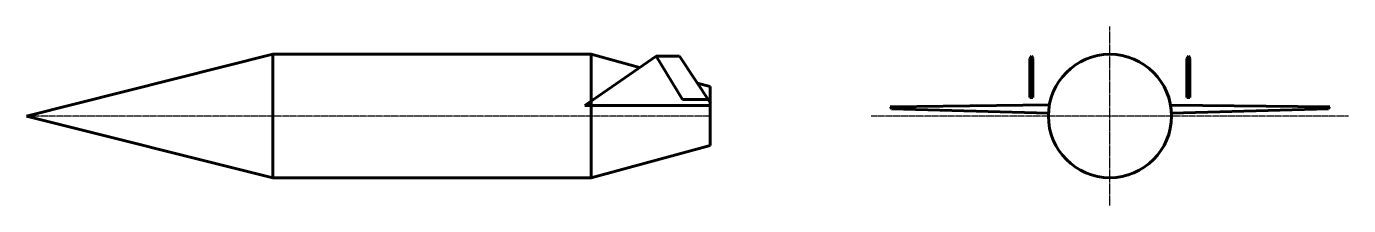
# Model space of a CAD drawing. Header units: millimetres. Extents: x 24294 to 1932156, y -475559 to 1027176.
# Drawn here: x 38849 to 60116, y -39744 to -36870 of the extents above; entities that cross this region are included whole.
import ezdxf

# ---------------------------------------------------------------- set-up
doc = ezdxf.new("R2010")
doc.units = ezdxf.units.MM
doc.linetypes.add('CENTER', pattern=[2, 1.25, -0.25, 0.25, -0.25])
doc.layers.add('_axes (Оси)', color=6, linetype='CENTER', lineweight=30)
doc.layers.add('_basic (Основной)', color=4, linetype='Continuous', lineweight=60)

msp = doc.modelspace()

# ---------------------------------------------------------------- linework, layer by layer
at = {"layer": '_axes (Оси)', "transparency": 33554687}
for p, q in [((56277.082, -39743.626), (56277.082, -36870.034)), ((49848.755, -38306.83), (38848.676, -38306.83)), ((60115.726, -38306.83), (52438.438, -38306.83))]:
    msp.add_line(p, q, dxfattribs=at)
at = {"layer": '_basic (Основной)', "transparency": 33554687}
for p, q in [((38848.676, -38306.83), (42809.407, -37316.83)), ((42809.407, -37316.83), (42809.407, -39296.83)), ((42809.407, -37316.83), (47932.472, -37316.83)), ((48977.773, -37344.327), (47830.19, -38136.52)), ((47932.472, -37316.83), (47932.472, -39296.83)), ((47932.472, -37316.83), (48711.984, -37527.805)), ((49350.931, -37344.327), (48977.773, -37344.327)), ((49399.412, -38043.296), (48977.773, -37344.327)), ((49855.028, -38108.681), (49350.931, -37344.327)), ((54990.773, -37386.117), (55015.001, -37343.169)), ((54990.773, -38012.318), (54990.773, -37386.117)), ((55037.227, -37385.813), (55015.001, -37343.169)), ((55037.227, -38012.318), (55037.227, -37385.813)), ((57516.937, -37385.813), (57539.163, -37343.169)), ((57516.937, -38012.318), (57516.937, -37385.813)), ((57563.392, -37386.117), (57539.163, -37343.169)), ((57563.392, -38012.318), (57563.392, -37386.117)), ((49637.058, -37778.177), (49848.755, -37835.473)), ((49848.755, -37835.473), (49848.755, -38778.187)), ((49811.906, -38043.296), (49399.412, -38043.296)), ((54990.773, -38012.318), (55037.227, -38012.318)), ((57563.392, -38012.318), (57516.937, -38012.318)), ((47830.19, -38136.52), (49868.244, -38138.643)), ((55303.051, -38129.735), (52741.31, -38158.649)), ((52741.31, -38158.649), (52761.693, -38193.818)), ((52761.693, -38193.818), (55288.03, -38263.522)), ((57251.881, -38134.007), (59812.854, -38158.649)), ((59792.471, -38193.818), (57266.091, -38262.538)), ((59812.854, -38158.649), (59792.471, -38193.818)), ((38848.676, -38306.83), (42809.407, -39296.83)), ((47932.472, -39296.83), (49848.755, -38778.187)), ((42809.407, -39296.83), (47932.472, -39296.83))]:
    msp.add_line(p, q, dxfattribs=at)
msp.add_circle((56277.082, -38306.83), 990, dxfattribs=at)

doc.saveas('drawing.dxf')
